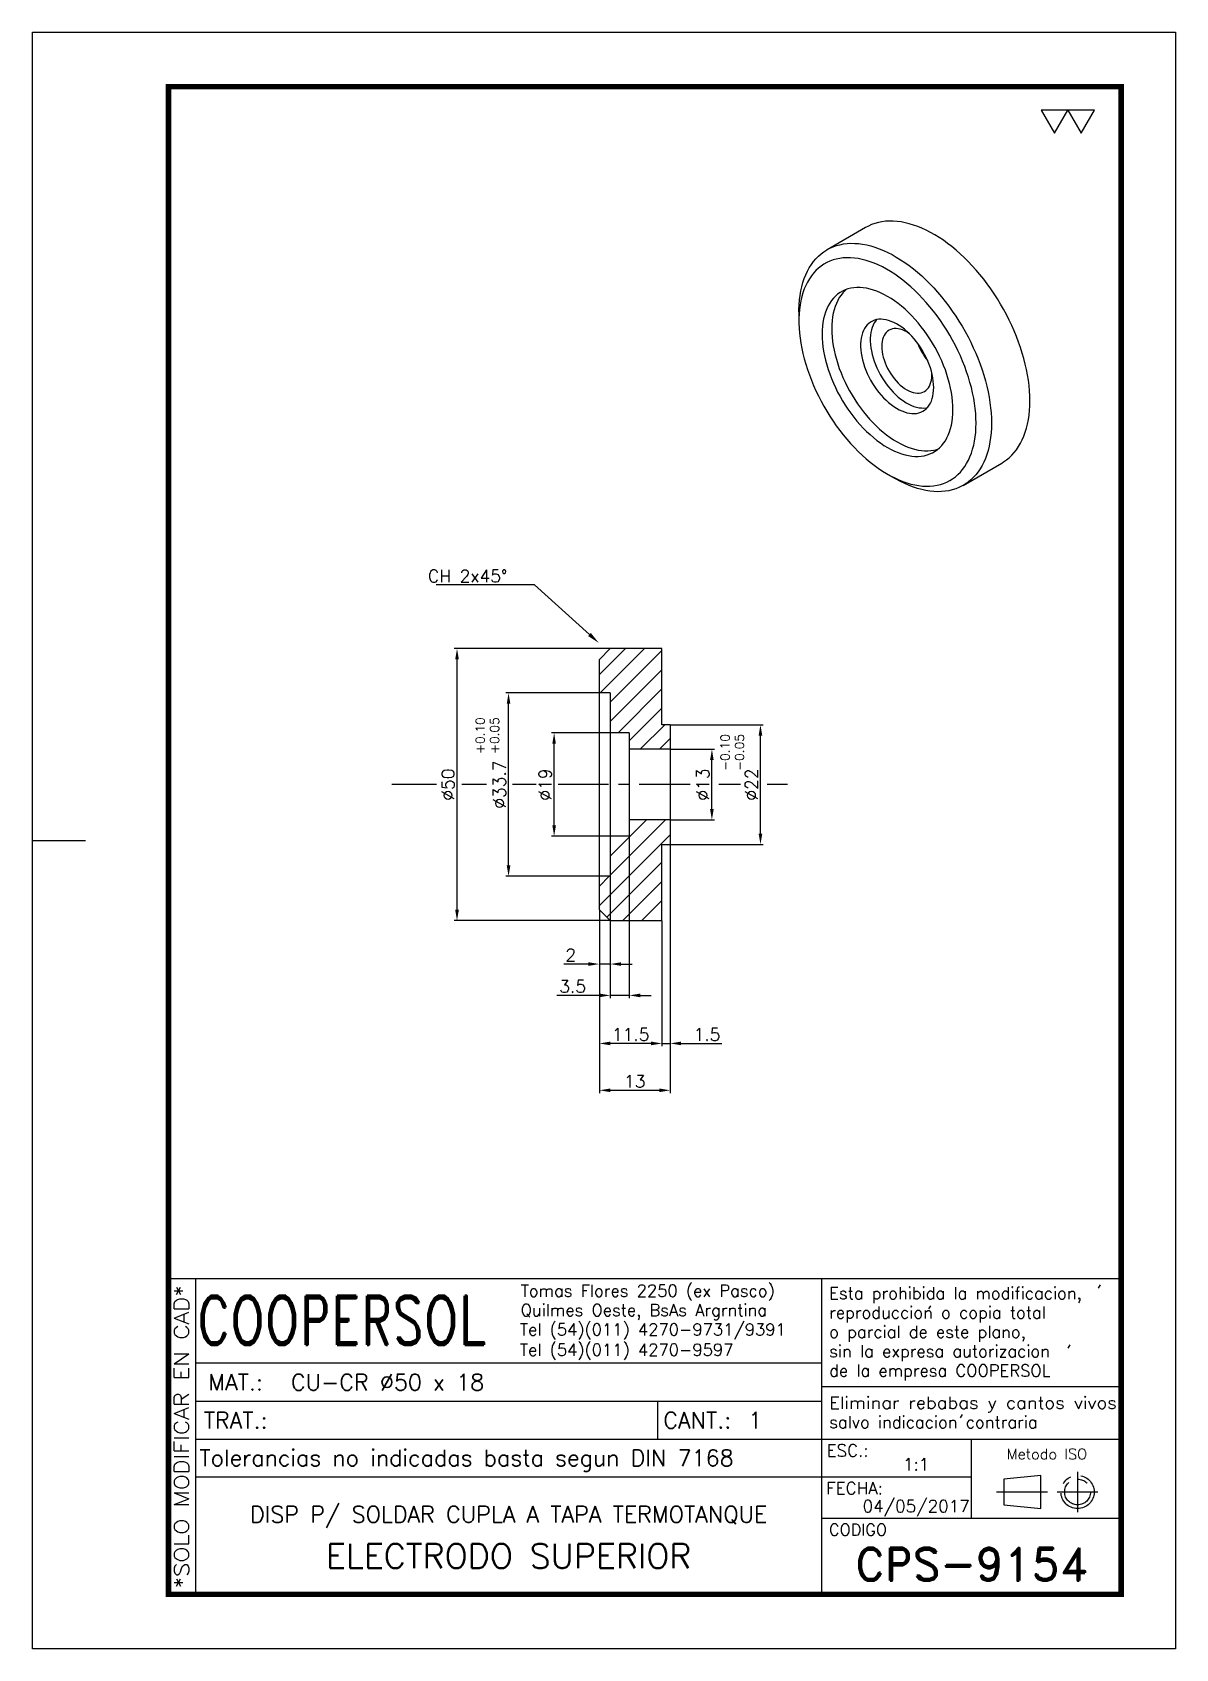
# Model space of a CAD drawing. Extents: x -13768 to 18086, y -10615 to 1188.
# Drawn here: x 1050 to 1260, y 0 to 297 of the extents above; entities that cross this region are included whole.
import ezdxf
from ezdxf import colors
from ezdxf.entities.mleader import LeaderData, LeaderLine
from ezdxf.enums import TextEntityAlignment as Align
from ezdxf.math import Vec2, Vec3

# ---------------------------------------------------------------- set-up
doc = ezdxf.new("R2010")
doc.units = 0
doc.header["$LTSCALE"] = 7.5
doc.header["$MEASUREMENT"] = 0
doc.linetypes.add('CENTER', pattern=[2, 1.25, -0.25, 0.25, -0.25])
doc.layers.get('0').update_dxf_attribs({"linetype": 'CONTINUOUS'})
doc.layers.get('DEFPOINTS').update_dxf_attribs({"linetype": 'CONTINUOUS'})
for name, color, linetype in [('0-CO', 3, 'CONTINUOUS'), ('1', 1, 'CENTER'), ('CL', 1, 'CENTER'), ('CO', 3, 'CONTINUOUS'), ('FI', 1, 'CONTINUOUS'), ('RY', 5, 'CONTINUOUS')]:
    doc.layers.add(name, color=color, linetype=linetype)
doc.styles.add('ROMAND', font='ROMAND')
doc.styles.add('ROMANS', font='ROMANS.SHX')
doc.dimstyles.new('1', dxfattribs={"dimtxt": 2.3, "dimasz": 2, "dimexe": 0.5, "dimexo": 0.0625, "dimgap": 0.5, "dimtad": 1, "dimdec": 4, "dimdsep": 46, "dimtxsty": 'ROMANS', "dimcen": -2, "dimclrt": 7, "dimadec": 0, "dimazin": 0, "dimtfac": 0.869565, "dimtdec": 4, "dimtmove": 0, "dimatfit": 3, "dimfxl": 1, "dimtolj": 1, "dimarcsym": 0})

msp = doc.modelspace()

# ---------------------------------------------------------------- blocks, each defined once
blk = doc.blocks.new('A4G')
blk.add_line((0, 148.5), (9.75, 148.5))
blk.add_lwpolyline([(0, 297), (210, 297), (210, 0), (0, 0)], close=True)
at = {"const_width": 1}
blk.add_lwpolyline([(25, 287), (200, 287), (200, 10), (25, 10)], close=True, dxfattribs=at)
blk = doc.blocks.new('COOPERSOLROT-02')
for p, q in [((0, 58), (175, 58)), ((0, 0), (0, 58)), ((5, 0), (5, 58)), ((120, 0), (120, 58)), ((175, 0), (175, 58)), ((5, 42.5), (120, 42.5)), ((120, 38.19), (175, 38.19)), ((5, 35.5), (120, 35.5)), ((89.89, 28.5), (89.89, 35.5)), ((5, 28.5), (175, 28.5)), ((147.5, 14), (147.5, 28.5)), ((147.5, 21.5), (5, 21.5)), ((120, 14), (175, 14)), ((0, 0), (175, 0))]:
    blk.add_line(p, q)
at = {"color": 1, "linetype": 'CENTER'}
blk.add_line((166.98, 22.51), (166.98, 15.06), dxfattribs=at)
for points in [[(152.09, 18.79), (161.93, 18.79)], [(163.26, 18.79), (170.71, 18.79)]]:
    blk.add_lwpolyline(points, dxfattribs=at)
at = {"layer": '1'}
for points in [[(170.85, 56.26), (171.21, 56.85)], [(139.66, 52.43), (140.02, 53.02)], [(165.28, 45.22), (165.64, 45.81)], [(145.46, 32.42), (145.82, 33.01)]]:
    blk.add_lwpolyline(points, dxfattribs=at)
blk.add_lwpolyline([(160.25, 18.79), (160.25, 21.83), (153.47, 21.16), (153.47, 16.41), (160.25, 15.74)], close=True, dxfattribs=at)
for radius in [3.05, 2.37]:
    blk.add_circle((166.98, 18.79), radius, dxfattribs=at)
at = {"style": 'ROMANS', "width": 0.996387}
blk.add_text('*SOLO MODIFICAR EN CAD*', height=2.7, rotation=90, dxfattribs=at).set_placement((3.77, 1.09), (3.77, 56.81), align=Align.FIT)
at = {"style": 'ROMAND', "width": 0.75}
blk.add_text('COOPERSOL', height=9, dxfattribs=at).set_placement((5.26, 45.85))
at = {"style": 'ROMANS'}
for s, p in [('MAT.:', (7.32, 37.47)), ('TRAT.:', (6.5, 30.47)), ('CANT.:', (90.89, 30.47)), ('Tolerancias no indicadas basta segun DIN 7168', (5.7, 23.56))]:
    blk.add_text(s, height=3, dxfattribs=at).set_placement(p)
for tag, height, style, p in [('CONJUNTO', 2.3, 'ROMANS', (62.5, 17.5)), ('SUBCONJUNTO', 3, 'ROMANS', (62.5, 11.5)), ('DENOMINACION', 4.5, 'ROMANS', (62.5, 4.75)), ('COD-PLA', 6, 'ROMAND', (147.5, 5.5))]:
    blk.add_attdef(tag, text='', height=height, dxfattribs=dict(style=style)).set_placement(p, align=Align.MIDDLE)
at = {"layer": '1', "style": 'ROMANS'}
for s, height, p in [('Tomas Flores 2250 (ex Pasco)', 2.2, (64.69, 54.68)), ('Esta prohibida la modificacion,', 2.2, (121.36, 54.23)), ('Quilmes Oeste, BsAs Argrntina', 2.2, (64.69, 51.12)), ('reproduccion o copia total', 2.2, (121.36, 50.67)), ('Tel (54)(011) 4270-9731/9391', 2.2, (64.55, 47.56)), ('o parcial de este plano,', 2.2, (121.36, 47.11)), ('Tel (54)(011) 4270-9597', 2.2, (64.55, 43.83)), ('sin la expresa autorizacion ', 2.2, (121.36, 43.55)), ('de la empresa COOPERSOL', 2.2, (121.36, 39.99)), ('salvo indicacion contraria', 2.2, (121.36, 30.54)), ('ESC.:', 2.25, (120.89, 25.29)), ('FECHA:', 2.25, (120.81, 18.36)), ('CODIGO', 2.16, (121.33, 10.78))]:
    blk.add_text(s, height=height, dxfattribs=at).set_placement(p)
at = {"layer": '1', "style": 'ROMANS', "width": 0.96139}
blk.add_text('Eliminar rebabas y cantos vivos', height=2.2, dxfattribs=at).set_placement((121.34, 34.1), (174.21, 34.1), align=Align.FIT)
at = {"layer": '1', "style": 'ROMANS'}
blk.add_text('Metodo ISO', height=1.948, dxfattribs=at).set_placement((161.34, 25.77), align=Align.MIDDLE)
for tag, p in [('MAT', (22.51, 37.47)), ('TRAT', (22.51, 30.47)), ('CANT', (106.49, 30.47))]:
    blk.add_attdef(tag, p, '', height=3, dxfattribs=at)
for tag, p in [('ESC', (137.33, 22.73)), ('FECHA', (137.33, 15.06))]:
    blk.add_attdef(tag, text='', height=2.25, dxfattribs=at).set_placement(p, align=Align.CENTER)
blk = doc.blocks.new('*D402')
at = {"layer": 'CO', "color": 0, "lineweight": -2}
for p, q in [((1156.09, 168.27), (1145.34, 168.27)), ((1145.84, 151.27), (1145.84, 166.27)), ((1156.09, 149.27), (1145.34, 149.27))]:
    blk.add_line(p, q, dxfattribs=at)
at = {"layer": 'CO', "color": 0}
for points in [[(1145.51, 166.27), (1146.17, 166.27), (1145.84, 168.27)], [(1145.51, 151.27), (1146.17, 151.27), (1145.84, 149.27)]]:
    blk.add_solid(points, dxfattribs=at)
at = {"layer": 'DEFPOINTS', "color": 0}
for p in [(1145.84, 168.27), (1156.15, 168.27), (1156.15, 149.27)]:
    blk.add_point(p, dxfattribs=at)
at = {"layer": 'CO', "color": 7, "insert": (1144.19, 158.77), "char_height": 2.3, "attachment_point": 5, "rotation": 90, "style": 'ROMANS'}
blk.add_mtext('\\A1;%%C19', dxfattribs=at)
blk = doc.blocks.new('*D403')
at = {"layer": 'CO', "color": 0, "lineweight": -2}
for p, q in [((1154.09, 175.62), (1136.97, 175.62)), ((1137.47, 143.92), (1137.47, 173.62)), ((1154.09, 141.92), (1136.97, 141.92))]:
    blk.add_line(p, q, dxfattribs=at)
at = {"layer": 'CO', "color": 0}
for points in [[(1137.14, 173.62), (1137.8, 173.62), (1137.47, 175.62)], [(1137.14, 143.92), (1137.8, 143.92), (1137.47, 141.92)]]:
    blk.add_solid(points, dxfattribs=at)
at = {"layer": 'DEFPOINTS', "color": 0}
for p in [(1137.47, 175.62), (1154.15, 175.62), (1154.15, 141.92)]:
    blk.add_point(p, dxfattribs=at)
at = {"layer": 'CO', "color": 7, "insert": (1135.82, 158.77), "char_height": 2.3, "attachment_point": 5, "rotation": 90, "style": 'ROMANS'}
blk.add_mtext('\\A1;%%C33.7', dxfattribs=at)
blk = doc.blocks.new('*D404')
at = {"layer": 'CO', "color": 0, "lineweight": -2}
for p, q in [((1156.09, 183.77), (1127.5, 183.77)), ((1128, 135.77), (1128, 181.77)), ((1156.09, 133.77), (1127.5, 133.77))]:
    blk.add_line(p, q, dxfattribs=at)
at = {"layer": 'CO', "color": 0}
for points in [[(1127.67, 181.77), (1128.34, 181.77), (1128, 183.77)], [(1127.67, 135.77), (1128.34, 135.77), (1128, 133.77)]]:
    blk.add_solid(points, dxfattribs=at)
at = {"layer": 'DEFPOINTS', "color": 0}
for p in [(1128, 183.77), (1156.15, 183.77), (1156.15, 133.77)]:
    blk.add_point(p, dxfattribs=at)
at = {"layer": 'CO', "color": 7, "insert": (1126.35, 158.77), "char_height": 2.3, "attachment_point": 5, "rotation": 90, "style": 'ROMANS'}
blk.add_mtext('\\A1;%%C50', dxfattribs=at)
blk = doc.blocks.new('*D405')
at = {"layer": 'CO', "color": 0, "lineweight": -2}
for p, q in [((1156.15, 141.86), (1156.15, 125.3)), ((1154.15, 135.71), (1154.15, 125.3)), ((1152.15, 125.8), (1147.62, 125.8)), ((1156.15, 125.8), (1154.15, 125.8)), ((1158.15, 125.8), (1160.15, 125.8))]:
    blk.add_line(p, q, dxfattribs=at)
at = {"layer": 'CO', "color": 0}
for points in [[(1152.15, 126.13), (1152.15, 125.46), (1154.15, 125.8)], [(1158.15, 126.13), (1158.15, 125.46), (1156.15, 125.8)]]:
    blk.add_solid(points, dxfattribs=at)
at = {"layer": 'DEFPOINTS', "color": 0}
for p in [(1156.15, 141.92), (1154.15, 135.77), (1154.15, 125.8)]:
    blk.add_point(p, dxfattribs=at)
at = {"layer": 'CO', "color": 7, "insert": (1148.89, 127.45), "char_height": 2.3, "attachment_point": 5, "style": 'ROMANS'}
blk.add_mtext('\\A1;2', dxfattribs=at)
blk = doc.blocks.new('*D406')
at = {"layer": 'CO', "color": 0, "lineweight": -2}
for p, q in [((1159.65, 149.21), (1159.65, 119.54)), ((1156.15, 141.8), (1156.15, 119.54)), ((1154.15, 120.04), (1146.33, 120.04)), ((1159.65, 120.04), (1156.15, 120.04)), ((1161.65, 120.04), (1163.65, 120.04))]:
    blk.add_line(p, q, dxfattribs=at)
at = {"layer": 'CO', "color": 0}
for points in [[(1154.15, 120.37), (1154.15, 119.7), (1156.15, 120.04)], [(1161.65, 120.37), (1161.65, 119.7), (1159.65, 120.04)]]:
    blk.add_solid(points, dxfattribs=at)
at = {"layer": 'DEFPOINTS', "color": 0}
for p in [(1159.65, 149.27), (1156.15, 141.86), (1156.15, 120.04)]:
    blk.add_point(p, dxfattribs=at)
at = {"layer": 'CO', "color": 7, "insert": (1149.24, 121.69), "char_height": 2.3, "attachment_point": 5, "style": 'ROMANS'}
blk.add_mtext('\\A1;3.5', dxfattribs=at)
blk = doc.blocks.new('*D407')
at = {"layer": 'CO', "color": 0, "lineweight": -2}
for p, q in [((1154.15, 135.71), (1154.15, 110.71)), ((1165.65, 133.71), (1165.65, 110.71)), ((1163.65, 111.21), (1156.15, 111.21))]:
    blk.add_line(p, q, dxfattribs=at)
at = {"layer": 'CO', "color": 0}
for points in [[(1156.15, 111.55), (1156.15, 110.88), (1154.15, 111.21)], [(1163.65, 111.55), (1163.65, 110.88), (1165.65, 111.21)]]:
    blk.add_solid(points, dxfattribs=at)
at = {"layer": 'DEFPOINTS', "color": 0}
for p in [(1154.15, 135.77), (1165.65, 133.77), (1154.15, 111.21)]:
    blk.add_point(p, dxfattribs=at)
at = {"layer": 'CO', "color": 7, "insert": (1159.9, 112.86), "char_height": 2.3, "attachment_point": 5, "style": 'ROMANS'}
blk.add_mtext('\\A1;11.5', dxfattribs=at)
blk = doc.blocks.new('*D408')
at = {"layer": 'CO', "color": 0, "lineweight": -2}
for p, q in [((1167.15, 147.71), (1167.15, 110.71)), ((1165.65, 133.71), (1165.65, 110.71)), ((1163.65, 111.21), (1161.65, 111.21)), ((1165.65, 111.21), (1167.15, 111.21)), ((1169.15, 111.21), (1176.64, 111.21))]:
    blk.add_line(p, q, dxfattribs=at)
at = {"layer": 'CO', "color": 0}
for points in [[(1163.65, 111.55), (1163.65, 110.88), (1165.65, 111.21)], [(1169.15, 111.55), (1169.15, 110.88), (1167.15, 111.21)]]:
    blk.add_solid(points, dxfattribs=at)
at = {"layer": 'DEFPOINTS', "color": 0}
for p in [(1167.15, 147.77), (1165.65, 133.77), (1167.15, 111.21)]:
    blk.add_point(p, dxfattribs=at)
at = {"layer": 'CO', "color": 7, "insert": (1173.9, 112.86), "char_height": 2.3, "attachment_point": 5, "style": 'ROMANS'}
blk.add_mtext('\\A1;1.5', dxfattribs=at)
blk = doc.blocks.new('*D409')
at = {"layer": 'CO', "color": 0, "lineweight": -2}
for p, q in [((1167.15, 147.65), (1167.15, 102.1)), ((1154.15, 135.65), (1154.15, 102.1)), ((1156.15, 102.6), (1165.15, 102.6))]:
    blk.add_line(p, q, dxfattribs=at)
at = {"layer": 'CO', "color": 0}
for points in [[(1156.15, 102.93), (1156.15, 102.27), (1154.15, 102.6)], [(1165.15, 102.93), (1165.15, 102.27), (1167.15, 102.6)]]:
    blk.add_solid(points, dxfattribs=at)
at = {"layer": 'DEFPOINTS', "color": 0}
for p in [(1167.15, 147.71), (1154.15, 135.71), (1167.15, 102.6)]:
    blk.add_point(p, dxfattribs=at)
at = {"layer": 'CO', "color": 7, "insert": (1160.65, 104.25), "char_height": 2.3, "attachment_point": 5, "style": 'ROMANS'}
blk.add_mtext('\\A1;13', dxfattribs=at)
blk = doc.blocks.new('*D410')
at = {"layer": 'CO', "color": 0, "lineweight": -2}
for p, q in [((1167.22, 165.27), (1175.32, 165.27)), ((1174.82, 154.27), (1174.82, 163.27)), ((1167.22, 152.27), (1175.32, 152.27))]:
    blk.add_line(p, q, dxfattribs=at)
at = {"layer": 'CO', "color": 0}
for points in [[(1174.48, 163.27), (1175.15, 163.27), (1174.82, 165.27)], [(1174.48, 154.27), (1175.15, 154.27), (1174.82, 152.27)]]:
    blk.add_solid(points, dxfattribs=at)
at = {"layer": 'DEFPOINTS', "color": 0}
for p in [(1167.15, 165.27), (1174.82, 165.27), (1167.15, 152.27)]:
    blk.add_point(p, dxfattribs=at)
at = {"layer": 'CO', "color": 7, "insert": (1173.17, 158.77), "char_height": 2.3, "attachment_point": 5, "rotation": 90, "style": 'ROMANS'}
blk.add_mtext('\\A1;%%C13', dxfattribs=at)
blk = doc.blocks.new('*D411')
at = {"layer": 'CO', "color": 0, "lineweight": -2}
for p, q in [((1167.22, 169.77), (1184.24, 169.77)), ((1183.74, 149.77), (1183.74, 167.77)), ((1167.22, 147.77), (1184.24, 147.77))]:
    blk.add_line(p, q, dxfattribs=at)
at = {"layer": 'CO', "color": 0}
for points in [[(1183.4, 167.77), (1184.07, 167.77), (1183.74, 169.77)], [(1183.4, 149.77), (1184.07, 149.77), (1183.74, 147.77)]]:
    blk.add_solid(points, dxfattribs=at)
at = {"layer": 'DEFPOINTS', "color": 0}
for p in [(1167.15, 169.77), (1183.74, 169.77), (1167.15, 147.77)]:
    blk.add_point(p, dxfattribs=at)
at = {"layer": 'CO', "color": 7, "insert": (1182.09, 158.77), "char_height": 2.3, "attachment_point": 5, "rotation": 90, "style": 'ROMANS'}
blk.add_mtext('\\A1;%%C22', dxfattribs=at)
blk = doc.blocks.new('TOL')
at = {"layer": '0-CO', "style": 'ROMANS'}
for tag, p in [('TOLSUP', (2.34, 3.94)), ('TOLINF', (2.34, 1.29))]:
    blk.add_attdef(tag, p, '', height=1.64, dxfattribs=at)

# ---------------------------------------------------------------- dimensions: what is measured, and where the dimension line sits
at = {"layer": 'CO'}
for base, p1, p2, picture, middle in [((1128.00329, 183.77258), (1156.15302, 133.77258), (1156.15302, 183.77258), '*D404', (1126.35329, 158.77258)), ((1137.46902, 175.62258), (1154.15302, 141.92258), (1154.15302, 175.62258), '*D403', (1135.81902, 158.77258)), ((1183.73612, 169.77258), (1167.15302, 147.77258), (1167.15302, 169.77258), '*D411', (1182.08612, 158.77258)), ((1145.84122, 168.27258), (1156.15302, 149.27258), (1156.15302, 168.27258), '*D402', (1144.19122, 158.77258)), ((1174.81515, 165.27258), (1167.15302, 152.27258), (1167.15302, 165.27258), '*D410', (1173.16515, 158.77258))]:
    dim = msp.add_linear_dim(base=base, p1=p1, p2=p2, angle=90, text='%%C<>', dimstyle='1', dxfattribs=at)
    dim.commit()
    dim.dimension.update_dxf_attribs({"geometry": picture, "text_midpoint": middle})
for base, p1, p2, picture, middle in [((1156.15302, 120.03736), (1159.65302, 149.27258), (1156.15302, 141.86008), '*D406', (1149.24349, 121.68736)), ((1167.15302, 102.6002), (1154.15302, 135.71008), (1167.15302, 147.71008), '*D409', (1160.65302, 104.2502)), ((1167.15302, 111.21497), (1165.65302, 133.77258), (1167.15302, 147.77258), '*D408', (1173.89825, 112.86497)), ((1154.15302, 125.79536), (1156.15302, 141.92258), (1154.15302, 135.77258), '*D405', (1148.88635, 127.44536)), ((1154.15302, 111.21497), (1165.65302, 133.77258), (1154.15302, 135.77258), '*D407', (1159.90302, 112.86497))]:
    dim = msp.add_linear_dim(base=base, p1=p1, p2=p2, dimstyle='1', dxfattribs=at)
    dim.commit()
    dim.dimension.update_dxf_attribs({"geometry": picture, "text_midpoint": middle})

# ---------------------------------------------------------------- hatches: boundary and pattern name
at = {"layer": 'RY'}
h = msp.add_hatch(dxfattribs=at)
h.set_pattern_fill('ANSI31', color=256, scale=20, style=0)
h.set_pattern_definition([(45, (11611.4102, -10538.0623), (-1.76776695, 1.76776695), [])])
h.paths.add_polyline_path([(1156.15302, 141.92258), (1154.15302, 141.92258), (1154.15302, 135.77258), (1156.15302, 133.77258), (1165.65302, 133.77258), (1165.65302, 147.77258), (1167.15302, 147.77258), (1167.15302, 152.27258), (1159.65302, 152.27258), (1159.65302, 149.27258), (1156.15302, 149.27258)])
h.paths.add_polyline_path([(1165.65302, 183.77258), (1156.15302, 183.77258), (1154.15302, 181.77258), (1154.15302, 175.62258), (1156.15302, 175.62258), (1156.15302, 168.27258), (1159.65302, 168.27258), (1159.65302, 165.27258), (1167.15302, 165.27258), (1167.15302, 169.77258), (1165.65302, 169.77258)])

# ---------------------------------------------------------------- linework, layer by layer
for p, q in [((1156.15302, 183.77258), (1154.15302, 181.77258)), ((1154.15302, 158.77258), (1154.15302, 181.77258)), ((1165.65302, 183.77258), (1156.15302, 183.77258)), ((1165.65302, 169.77258), (1165.65302, 183.77258)), ((1156.15302, 175.62258), (1154.15302, 175.62258)), ((1156.15302, 175.62258), (1156.15302, 141.92258)), ((1167.15302, 169.77258), (1165.65302, 169.77258)), ((1167.15302, 169.77258), (1167.15302, 147.77258)), ((1159.65302, 168.27258), (1156.15302, 168.27258)), ((1159.65302, 168.27258), (1159.65302, 149.27258)), ((1167.15302, 165.27258), (1159.65302, 165.27258)), ((1154.15302, 135.77258), (1154.15302, 158.77258)), ((1167.15302, 152.27258), (1159.65302, 152.27258)), ((1159.65302, 149.27258), (1156.15302, 149.27258)), ((1165.65302, 147.77258), (1167.15302, 147.77258)), ((1165.65302, 133.77258), (1165.65302, 147.77258)), ((1156.15302, 141.92258), (1154.15302, 141.92258)), ((1154.15302, 135.77258), (1156.15302, 133.77258)), ((1156.15302, 133.77258), (1165.65302, 133.77258))]:
    msp.add_line(p, q)
at = {"layer": 'CL'}
for p, q in [((1124.24354, 158.77258), (1116.00932, 158.77258)), ((1133.44129, 158.77258), (1128.87699, 158.77258)), ((1142.56989, 158.77258), (1138.21305, 158.77258)), ((1170.81145, 158.77258), (1146.58096, 158.77258)), ((1180.09715, 158.77258), (1176.0817, 158.77258)), ((1188.69638, 158.77258), (1184.99096, 158.77258))]:
    msp.add_line(p, q, dxfattribs=at)
at = {"layer": 'CO'}
for points in [[(1237.74912, 278.45768), (1240.19327, 282.69108), (1235.30497, 282.69108)], [(1242.63743, 278.45768), (1245.08158, 282.69108), (1240.19327, 282.69108)]]:
    msp.add_lwpolyline(points, close=True, dxfattribs=at)
at = {"layer": 'FI'}
for p, q in [((1203.06135, 261.14247), (1195.99028, 257.06043)), ((1190.8116, 245.61431), (1190.8116, 243.98149)), ((1220.98825, 213.75798), (1228.05932, 217.84002)), ((1207.07241, 215.81388), (1208.4864, 214.99734))]:
    msp.add_line(p, q, dxfattribs=at)
at = {"layer": 'FI', "flags": 128}
for points in [[(1233.23801, 229.28614), (1233.22046, 230.20563), (1233.16785, 231.14356), (1233.08028, 232.09805), (1232.95792, 233.06723), (1232.80103, 234.04916), (1232.6099, 235.0419), (1232.38493, 236.04347), (1232.12655, 237.05188), (1231.83528, 238.06514), (1231.5117, 239.08123), (1231.15645, 240.09813), (1230.77023, 241.11383), (1230.35382, 242.12631), (1229.90803, 243.13355), (1229.43376, 244.13356), (1228.93195, 245.12436), (1228.40358, 246.10397), (1227.84972, 247.07046), (1227.27146, 248.02189), (1226.66994, 248.95639), (1226.04637, 249.8721), (1225.40198, 250.7672), (1224.73805, 251.6399), (1224.0559, 252.48849), (1223.35688, 253.31128), (1222.64239, 254.10662), (1221.91383, 254.87295), (1221.17266, 255.60874), (1220.42034, 256.31253), (1219.65838, 256.98293), (1218.88828, 257.61859), (1218.11157, 258.21826), (1217.3298, 258.78076), (1216.54451, 259.30495), (1215.75727, 259.78981), (1214.96964, 260.23437), (1214.18318, 260.63774), (1213.39946, 260.99913), (1212.62002, 261.31782), (1211.84643, 261.59317), (1211.0802, 261.82464), (1210.32287, 262.01177), (1209.57595, 262.15419), (1208.8409, 262.25161), (1208.11919, 262.30385), (1207.41226, 262.31079), (1206.7215, 262.27242), (1206.04829, 262.18883), (1205.39397, 262.06017), (1204.75983, 261.8867), (1204.14714, 261.66877), (1203.55711, 261.40681), (1203.06135, 261.14247)], [(1190.8116, 245.61431), (1190.81599, 246.06656), (1190.85108, 246.95499), (1190.92118, 247.82049), (1191.02617, 248.66135), (1191.16583, 249.4759), (1191.33988, 250.26252), (1191.54798, 251.01965), (1191.78972, 251.74579), (1192.06461, 252.43949), (1192.37211, 253.09938), (1192.71162, 253.72415), (1193.08244, 254.31256), (1193.48386, 254.86344), (1193.91506, 255.37569), (1194.37521, 255.8483), (1194.86337, 256.28032), (1195.37859, 256.67092), (1195.91984, 257.0193), (1196.48604, 257.32477), (1197.07607, 257.58673), (1197.68877, 257.80466), (1198.3229, 257.97813), (1198.97723, 258.10679), (1199.65043, 258.19038), (1200.34119, 258.22875), (1201.04812, 258.2218), (1201.76983, 258.16957), (1202.50488, 258.07215), (1203.25181, 257.92973), (1204.00913, 257.7426), (1204.77536, 257.51113), (1205.54895, 257.23578), (1206.32839, 256.91709), (1207.11211, 256.5557), (1207.89857, 256.15233), (1208.6862, 255.70777), (1209.47344, 255.22291), (1210.25873, 254.69872), (1211.0405, 254.13622), (1211.81721, 253.53655), (1212.58731, 252.90088), (1213.34927, 252.23049), (1214.10159, 251.5267), (1214.84276, 250.79091), (1215.57132, 250.02458), (1216.28582, 249.22924), (1216.98483, 248.40645), (1217.66699, 247.55786), (1218.33091, 246.68516), (1218.9753, 245.79006), (1219.59887, 244.87435), (1220.20039, 243.93985), (1220.77865, 242.98842), (1221.33251, 242.02193), (1221.86088, 241.04232), (1222.36269, 240.05152), (1222.83696, 239.05151), (1223.28275, 238.04426), (1223.69916, 237.03179), (1224.08538, 236.01609), (1224.44063, 234.99919), (1224.76421, 233.9831), (1225.05548, 232.96984), (1225.31386, 231.96143), (1225.53884, 230.95986), (1225.72996, 229.96712), (1225.88686, 228.98519), (1226.00921, 228.01601), (1226.09678, 227.06152), (1226.14939, 226.12359), (1226.16694, 225.2041)], [(1223.33851, 225.2041), (1223.3209, 226.08804), (1223.2681, 226.99039), (1223.18024, 227.9092), (1223.05749, 228.8425), (1222.90013, 229.78824), (1222.70849, 230.7444), (1222.483, 231.70888), (1222.22413, 232.67961), (1221.93246, 233.65449), (1221.60861, 234.6314), (1221.25328, 235.60822), (1220.86725, 236.58285), (1220.45134, 237.55316), (1220.00647, 238.51707), (1219.53359, 239.47247), (1219.03372, 240.41731), (1218.50796, 241.34953), (1217.95743, 242.26712), (1217.38334, 243.16809), (1216.78692, 244.05048), (1216.16946, 244.91239), (1215.53231, 245.75196), (1214.87685, 246.56735), (1214.20449, 247.35681), (1213.51668, 248.11863), (1212.81493, 248.85115), (1212.10074, 249.55279), (1211.37567, 250.22203), (1210.64128, 250.85742), (1209.89917, 251.45759), (1209.15095, 252.02123), (1208.39823, 252.54712), (1207.64264, 253.03413), (1206.88583, 253.4812), (1206.12942, 253.88736), (1205.37506, 254.25174), (1204.62438, 254.57354), (1203.87902, 254.85206), (1203.14057, 255.08671), (1202.41064, 255.27697), (1201.69082, 255.42243), (1200.98266, 255.52278), (1200.28769, 255.5778), (1199.60742, 255.58738), (1198.94333, 255.55148), (1198.29684, 255.47019), (1197.66937, 255.34369), (1197.06227, 255.17224), (1196.47686, 254.95622), (1195.91439, 254.6961), (1195.3761, 254.39245), (1194.86315, 254.04591), (1194.37665, 253.65723), (1193.91764, 253.22727), (1193.48714, 252.75695), (1193.08606, 252.2473), (1192.71528, 251.6994), (1192.37559, 251.11446), (1192.06775, 250.49373), (1191.79241, 249.83857), (1191.55016, 249.15039), (1191.34154, 248.43068), (1191.16699, 247.681), (1191.0269, 246.90297), (1190.92157, 246.09828), (1190.85122, 245.26868), (1190.816, 244.41595), (1190.816, 243.54195), (1190.85122, 242.64856), (1190.92157, 241.73773), (1191.0269, 240.81142), (1191.16699, 239.87165), (1191.34154, 238.92044), (1191.55016, 237.95986), (1191.79241, 236.99199), (1192.06775, 236.01893), (1192.37559, 235.04277), (1192.71528, 234.06564), (1193.08606, 233.08965), (1193.48714, 232.11691), (1193.91764, 231.14954), (1194.37665, 230.18963), (1194.86315, 229.23925), (1195.3761, 228.30047), (1195.91439, 227.37531), (1196.47686, 226.46579), (1197.06227, 225.57386), (1197.66937, 224.70148), (1198.29684, 223.85051), (1198.94333, 223.02281), (1199.60742, 222.22016), (1200.28769, 221.44431), (1200.98266, 220.69694), (1201.69082, 219.97967), (1202.41064, 219.29404), (1203.14057, 218.64155), (1203.87902, 218.0236), (1204.62438, 217.44154), (1205.37506, 216.89662), (1206.12942, 216.39003), (1206.88583, 215.92287), (1207.64264, 215.49614), (1208.39823, 215.11076), (1209.15095, 214.76759), (1209.89917, 214.46734), (1210.64128, 214.21069), (1211.37567, 213.99818), (1212.10074, 213.83027), (1212.81493, 213.70733), (1213.51668, 213.62962), (1214.20449, 213.59732), (1214.87685, 213.61048), (1215.53231, 213.66909), (1216.16946, 213.77302), (1216.78692, 213.92203), (1217.38334, 214.11582), (1217.95743, 214.35395), (1218.50796, 214.63591), (1219.03372, 214.9611), (1219.53359, 215.32881), (1220.00647, 215.73823), (1220.45134, 216.18849), (1220.86725, 216.67862), (1221.25328, 217.20754), (1221.60861, 217.77411), (1221.93246, 218.37711), (1222.22413, 219.01522), (1222.483, 219.68708), (1222.70849, 220.39121), (1222.90013, 221.12611), (1223.05749, 221.89017), (1223.18024, 222.68174), (1223.2681, 223.49911), (1223.3209, 224.3405), (1223.33851, 225.2041)], [(1219.09587, 227.65333), (1219.07824, 228.41502), (1219.0254, 229.19483), (1218.93751, 229.99047), (1218.81483, 230.79961), (1218.65771, 231.61988), (1218.46662, 232.44887), (1218.24211, 233.28415), (1217.98485, 234.12327), (1217.69559, 234.96376), (1217.37518, 235.80317), (1217.02455, 236.63902), (1216.64474, 237.46887), (1216.23686, 238.29029), (1215.80211, 239.10086), (1215.34176, 239.89821), (1214.85717, 240.68), (1214.34974, 241.44393), (1213.82098, 242.18777), (1213.27243, 242.90933), (1212.70571, 243.60649), (1212.12246, 244.27722), (1211.52442, 244.91954), (1210.91332, 245.53157), (1210.29096, 246.11152), (1209.65918, 246.65767), (1209.01981, 247.16844), (1208.37473, 247.64233), (1207.72585, 248.07794), (1207.07506, 248.47399), (1206.42426, 248.82933), (1205.77538, 249.14291), (1205.1303, 249.41381), (1204.49094, 249.64124), (1203.85915, 249.82452), (1203.23679, 249.96314), (1202.62569, 250.05666), (1202.02765, 250.10483), (1201.4444, 250.1075), (1200.87768, 250.06467), (1200.32913, 249.97645), (1199.80037, 249.84311), (1199.29294, 249.66503), (1198.80835, 249.44275), (1198.348, 249.17691), (1197.91325, 248.86829), (1197.50537, 248.5178), (1197.12556, 248.12646), (1196.77493, 247.69543), (1196.45452, 247.22597), (1196.16526, 246.71945), (1195.908, 246.17736), (1195.68349, 245.60129), (1195.4924, 244.99293), (1195.33528, 244.35407), (1195.2126, 243.68658), (1195.12471, 242.99241), (1195.07187, 242.2736), (1195.05424, 241.53226), (1195.07187, 240.77057), (1195.12471, 239.99076), (1195.2126, 239.19512), (1195.33528, 238.38598), (1195.4924, 237.56571), (1195.68349, 236.73672), (1195.908, 235.90144), (1196.16526, 235.06233), (1196.45452, 234.22183), (1196.77493, 233.38243), (1197.12556, 232.54657), (1197.50537, 231.71672), (1197.91325, 230.8953), (1198.348, 230.08473), (1198.80835, 229.28738), (1199.29294, 228.50559), (1199.80037, 227.74166), (1200.32913, 226.99782), (1200.87768, 226.27627), (1201.4444, 225.5791), (1202.02765, 224.90837), (1202.62569, 224.26605), (1203.23679, 223.65402), (1203.85915, 223.07408), (1204.49094, 222.52792), (1205.1303, 222.01715), (1205.77538, 221.54326), (1206.42426, 221.10766), (1207.07506, 220.7116), (1207.72585, 220.35626), (1208.37473, 220.04269), (1209.01981, 219.77178), (1209.65918, 219.54436), (1210.29096, 219.36107), (1210.91332, 219.22246), (1211.52442, 219.12893), (1212.12246, 219.08076), (1212.70571, 219.07809), (1213.27243, 219.12093), (1213.82098, 219.20914), (1214.34974, 219.34249), (1214.85717, 219.52056), (1215.34176, 219.74284), (1215.80211, 220.00868), (1216.23686, 220.3173), (1216.64474, 220.66779), (1217.02455, 221.05913), (1217.37518, 221.49016), (1217.69559, 221.95962), (1217.98485, 222.46614), (1218.24211, 223.00823), (1218.46662, 223.5843), (1218.65771, 224.19266), (1218.81483, 224.83152), (1218.93751, 225.49902), (1219.0254, 226.19319), (1219.07824, 226.91199), (1219.09587, 227.65333)], [(1199.5057, 249.74608), (1199.27313, 249.53831), (1198.89333, 249.14697), (1198.5427, 248.71594), (1198.22229, 248.24648), (1197.93303, 247.73996), (1197.67576, 247.19787), (1197.45126, 246.6218), (1197.26017, 246.01344), (1197.10305, 245.37458), (1196.98036, 244.70709), (1196.89247, 244.01292), (1196.83964, 243.29411), (1196.82201, 242.55277), (1196.83964, 241.79108), (1196.89247, 241.01127), (1196.98036, 240.21563), (1197.10305, 239.40649), (1197.26017, 238.58622), (1197.45126, 237.75723), (1197.67576, 236.92195), (1197.93303, 236.08284), (1198.22229, 235.24234), (1198.5427, 234.40294), (1198.89333, 233.56708), (1199.27313, 232.73723), (1199.68101, 231.91581), (1200.11576, 231.10524), (1200.57611, 230.30789), (1201.06071, 229.5261), (1201.56813, 228.76217), (1202.0969, 228.01833), (1202.64544, 227.29678), (1203.21217, 226.59961), (1203.79541, 225.92888), (1204.39346, 225.28656), (1205.00456, 224.67453), (1205.62691, 224.09459), (1206.2587, 223.54843), (1206.89807, 223.03766), (1207.54314, 222.56377), (1208.19203, 222.12817), (1208.84282, 221.73211), (1209.49362, 221.37677), (1210.1425, 221.0632), (1210.78757, 220.79229), (1211.42694, 220.56487), (1212.05873, 220.38158), (1212.68109, 220.24297), (1213.29218, 220.14944), (1213.89023, 220.10127), (1214.47347, 220.0986), (1215.0402, 220.14144), (1215.58875, 220.22965), (1216.11751, 220.363), (1216.41218, 220.46002)], [(1215.56034, 231.73537), (1215.54283, 232.30521), (1215.49038, 232.89231), (1215.40328, 233.49359), (1215.28198, 234.10592), (1215.12711, 234.72611), (1214.93947, 235.35092), (1214.72005, 235.9771), (1214.46999, 236.60139), (1214.19059, 237.22053), (1213.88331, 237.83128), (1213.54975, 238.43047), (1213.19165, 239.01498), (1212.81088, 239.58175), (1212.40942, 240.12783), (1211.98936, 240.65037), (1211.5529, 241.14665), (1211.10232, 241.61409), (1210.63995, 242.05024), (1210.16821, 242.45283), (1209.68956, 242.81976), (1209.2065, 243.14912), (1208.72154, 243.43919), (1208.23722, 243.68846), (1207.75605, 243.89564), (1207.28055, 244.05963), (1206.81319, 244.17958), (1206.35641, 244.25488), (1205.9126, 244.28512), (1205.48406, 244.27015), (1205.07304, 244.21005), (1204.68167, 244.10513), (1204.31199, 243.95594), (1203.96594, 243.76325), (1203.64531, 243.52807), (1203.35178, 243.25163), (1203.08687, 242.93537), (1202.85198, 242.58093), (1202.64831, 242.19017), (1202.47695, 241.76511), (1202.33877, 241.30799), (1202.2345, 240.82117), (1202.16469, 240.30721), (1202.12969, 239.76877), (1202.12969, 239.20867), (1202.16469, 238.62982), (1202.2345, 238.03524), (1202.33877, 237.42804), (1202.47695, 236.81138), (1202.64831, 236.18847), (1202.85198, 235.56257), (1203.08687, 234.93692), (1203.35178, 234.31481), (1203.64531, 233.69946), (1203.96594, 233.09409), (1204.31199, 232.50186), (1204.68167, 231.92585), (1205.07304, 231.36906), (1205.48406, 230.8344), (1205.9126, 230.32465), (1206.35641, 229.84248), (1206.81319, 229.39039), (1207.28055, 228.97075), (1207.75605, 228.58574), (1208.23722, 228.23736), (1208.72154, 227.92745), (1209.2065, 227.6576), (1209.68956, 227.42923), (1210.16821, 227.24352), (1210.63995, 227.10146), (1211.10232, 227.00377), (1211.5529, 226.95096), (1211.98936, 226.94332), (1212.40942, 226.98088), (1212.81088, 227.06345), (1213.19165, 227.19059), (1213.54975, 227.36164), (1213.88331, 227.57571), (1214.19059, 227.83169), (1214.46999, 228.12823), (1214.72005, 228.4638), (1214.93947, 228.83665), (1215.12711, 229.24482), (1215.28198, 229.6862), (1215.40328, 230.15848), (1215.49038, 230.65919), (1215.54283, 231.18574), (1215.56034, 231.73537)], [(1205.06003, 244.20735), (1204.85464, 243.95588), (1204.61974, 243.60144), (1204.41608, 243.21068), (1204.24472, 242.78562), (1204.10654, 242.3285), (1204.00227, 241.84168), (1203.93245, 241.32772), (1203.89745, 240.78928), (1203.89745, 240.22918), (1203.93245, 239.65033), (1204.00227, 239.05575), (1204.10654, 238.44855), (1204.24472, 237.83189), (1204.41608, 237.20898), (1204.61974, 236.58308), (1204.85464, 235.95743), (1205.11954, 235.33532), (1205.41307, 234.71997), (1205.7337, 234.1146), (1206.07976, 233.52237), (1206.44944, 232.94636), (1206.84081, 232.38957), (1207.25183, 231.85491), (1207.68037, 231.34516), (1208.12418, 230.86299), (1208.58096, 230.4109), (1209.04831, 229.99126), (1209.52382, 229.60625), (1210.00498, 229.25787), (1210.48931, 228.94796), (1210.97427, 228.67811), (1211.45733, 228.44974), (1211.93598, 228.26403), (1212.40771, 228.12197), (1212.87008, 228.02428), (1213.32067, 227.97147), (1213.75713, 227.96383), (1214.17718, 228.00139), (1214.39338, 228.03977)], [(1211.05768, 241.65806), (1211.01117, 241.68988), (1210.61059, 241.94133), (1210.21, 242.15239), (1209.81247, 242.32144), (1209.42101, 242.44721), (1209.0386, 242.52874), (1208.66815, 242.5654), (1208.31249, 242.55692), (1207.97432, 242.50336), (1207.65621, 242.40513), (1207.36059, 242.26298), (1207.0897, 242.07799), (1206.84561, 241.85156), (1206.63017, 241.58542), (1206.44502, 241.2816), (1206.29158, 240.9424), (1206.17101, 240.57042), (1206.08422, 240.16847), (1206.03188, 239.73963), (1206.0144, 239.28714), (1206.03188, 238.81447), (1206.08422, 238.32519), (1206.17101, 237.82305), (1206.29158, 237.31185), (1206.44502, 236.79549), (1206.63017, 236.27791), (1206.84561, 235.76303), (1207.0897, 235.25478), (1207.36059, 234.75702), (1207.65621, 234.27355), (1207.97432, 233.80804), (1208.31249, 233.36404), (1208.66815, 232.94492), (1209.0386, 232.55387), (1209.42101, 232.19388), (1209.81247, 231.86768), (1210.21, 231.57775), (1210.61059, 231.3263), (1211.01117, 231.11524), (1211.40871, 230.94619), (1211.80017, 230.82042), (1212.18258, 230.73889), (1212.55302, 230.70223), (1212.90869, 230.71071), (1213.24686, 230.76427), (1213.56497, 230.8625), (1213.86059, 231.00465), (1214.13148, 231.18965), (1214.37557, 231.41607), (1214.59101, 231.68221), (1214.77616, 231.98603), (1214.9296, 232.32523), (1215.05017, 232.69721), (1215.13696, 233.09916), (1215.18929, 233.52801), (1215.20678, 233.98049), (1215.20678, 233.98049)], [(1215.20678, 233.98049), (1215.18929, 234.45317), (1215.18506, 234.50846)], [(1228.05932, 217.84002), (1228.40358, 218.05002), (1228.93195, 218.4196), (1229.43376, 218.83101), (1229.90803, 219.28344), (1230.35382, 219.77599), (1230.77023, 220.30769), (1231.15645, 220.87747), (1231.5117, 221.48421), (1231.83528, 222.1267), (1232.12655, 222.80366), (1232.38493, 223.51376), (1232.6099, 224.25558), (1232.80103, 225.02765), (1232.95792, 225.82843), (1233.08028, 226.65634), (1233.16785, 227.50973), (1233.22046, 228.38692), (1233.23801, 229.28614)], [(1226.16694, 225.2041), (1226.14939, 224.30488), (1226.09678, 223.42769), (1226.00921, 222.5743), (1225.88686, 221.74639), (1225.72996, 220.94561), (1225.53884, 220.17354), (1225.31386, 219.43172), (1225.05548, 218.72162), (1224.76421, 218.04466), (1224.44063, 217.40217), (1224.08538, 216.79543), (1223.69916, 216.22565), (1223.28275, 215.69395), (1222.83696, 215.2014), (1222.36269, 214.74897), (1221.86088, 214.33756), (1221.33251, 213.96798), (1220.77865, 213.64097), (1220.20039, 213.35718), (1219.59887, 213.11718), (1218.9753, 212.92143), (1218.33091, 212.77033), (1217.66699, 212.66418), (1216.98483, 212.60318), (1216.28582, 212.58747), (1215.57132, 212.61706), (1214.84276, 212.69191), (1214.10159, 212.81186), (1213.34927, 212.97667), (1212.58731, 213.18603), (1211.81721, 213.4395), (1211.0405, 213.7366), (1210.25873, 214.07672), (1209.47344, 214.45919), (1208.6862, 214.88326), (1208.4864, 214.99734)]]:
    msp.add_lwpolyline(points, dxfattribs=at)
at = {"layer": 'FI'}
msp.add_arc((1222.95488, 243.76003), 11.06705, 200.4359379, 219.5586856, dxfattribs=at)

# ---------------------------------------------------------------- block references
msp.add_blockref('A4G', (1050, 0))
ref = msp.add_blockref('COOPERSOLROT-02', (1075, 10))
ref.add_attrib('COD-PLA', 'CPS-9154', dxfattribs={"height": 6, "style": 'ROMAND'}).set_placement((1222.5, 15.5), align=Align.MIDDLE)
ref.add_attrib('FECHA', '04/05/2017', dxfattribs={"layer": '1', "height": 2.25, "style": 'ROMANS'}).set_placement((1212.33468, 25.061), align=Align.CENTER)
ref.add_attrib('MAT', 'CU-CR %%c50 x 18', (1097.50529, 47.46815), dxfattribs={"layer": '1', "height": 3, "style": 'ROMANS'})
ref.add_attrib('ESC', '1:1', dxfattribs={"layer": '1', "height": 2.25, "style": 'ROMANS'}).set_placement((1212.33468, 32.72855), align=Align.CENTER)
ref.add_attrib('CANT', '1', (1181.49059, 40.46815), dxfattribs={"layer": '1', "height": 3, "style": 'ROMANS'})
ref.add_attrib('DENOMINACION', 'ELECTRODO SUPERIOR', dxfattribs={"height": 4.5, "style": 'ROMANS'}).set_placement((1137.5, 17.03781), align=Align.MIDDLE)
ref.add_attrib('SUBCONJUNTO', 'DISP P/ SOLDAR CUPLA A TAPA TERMOTANQUE', dxfattribs={"height": 3, "style": 'ROMANS'}).set_placement((1137.5, 24.47785), align=Align.MIDDLE)
at = {"layer": 'CO', "rotation": 90}
for p, values in [((1137.01294, 162.06229), {'TOLINF': '+0.05', 'TOLSUP': '+0.10'}), ((1181.998, 158.95866), {'TOLINF': '-0.05', 'TOLSUP': '-0.10'})]:
    msp.add_blockref('TOL', p, dxfattribs=at).add_auto_attribs(values)

msp.set_redraw_order([(e.dxf.handle, doc.entitydb.next_handle()) for e in msp.query("TEXT MTEXT ATTDEF DIMENSION ARC_DIMENSION")])  # texts and dimensions are drawn at this point

# ---------------------------------------------------------------- leaders
at = {"layer": 'CO'}
ml = msp.add_multileader_mtext('Standard', dxfattribs=at)
ml.set_content('CH 2x45%%D', color=7, style='ROMANS')
ml.set_leader_properties(color=256, linetype='ByLayer', lineweight=-1)
ml.build(insert=Vec2(0, 0))
ml.multileader.update_dxf_attribs({"text_left_attachment_type": 6, "text_right_attachment_type": 5, "dogleg_length": 4, "arrow_head_size": 2.3})
ctx = ml.context
ctx.base_point, ctx.char_height, ctx.arrow_head_size, ctx.landing_gap_size, ctx.plane_origin = Vec3(1120.59436, 195.47798), 2.3, 2.3, 1, Vec3(1154.04523, 184.80347)
ctx.left_attachment, ctx.right_attachment, ctx.text_align_type = 6, 5, 2
notes = []
notes.append((ctx, [(0, (1, 1, 0), (1142.25626, 195.47798), (-1, 0), 4, [(0, [(1154.04523, 184.80347)], 0, [])])]))
ctx.mtext.insert, ctx.mtext.alignment, ctx.mtext.flow_direction = Vec3(1137.25626, 198.23798), 3, 5
for ctx, leaders in notes:
    for number, flags, end, landing, length, lines in leaders:
        leader = LeaderData()
        leader.index, (leader.has_last_leader_line, leader.has_dogleg_vector, leader.attachment_direction) = number, flags
        leader.last_leader_point, leader.dogleg_vector, leader.dogleg_length = Vec3(end), Vec3(landing), length
        for number, points, colour, breaks in lines:
            line = LeaderLine()
            line.index, line.vertices, line.color, line.breaks = number, Vec3.list(points), colors.encode_raw_color(colour), breaks
            leader.lines.append(line)
        ctx.leaders.append(leader)

doc.saveas('drawing.dxf')
